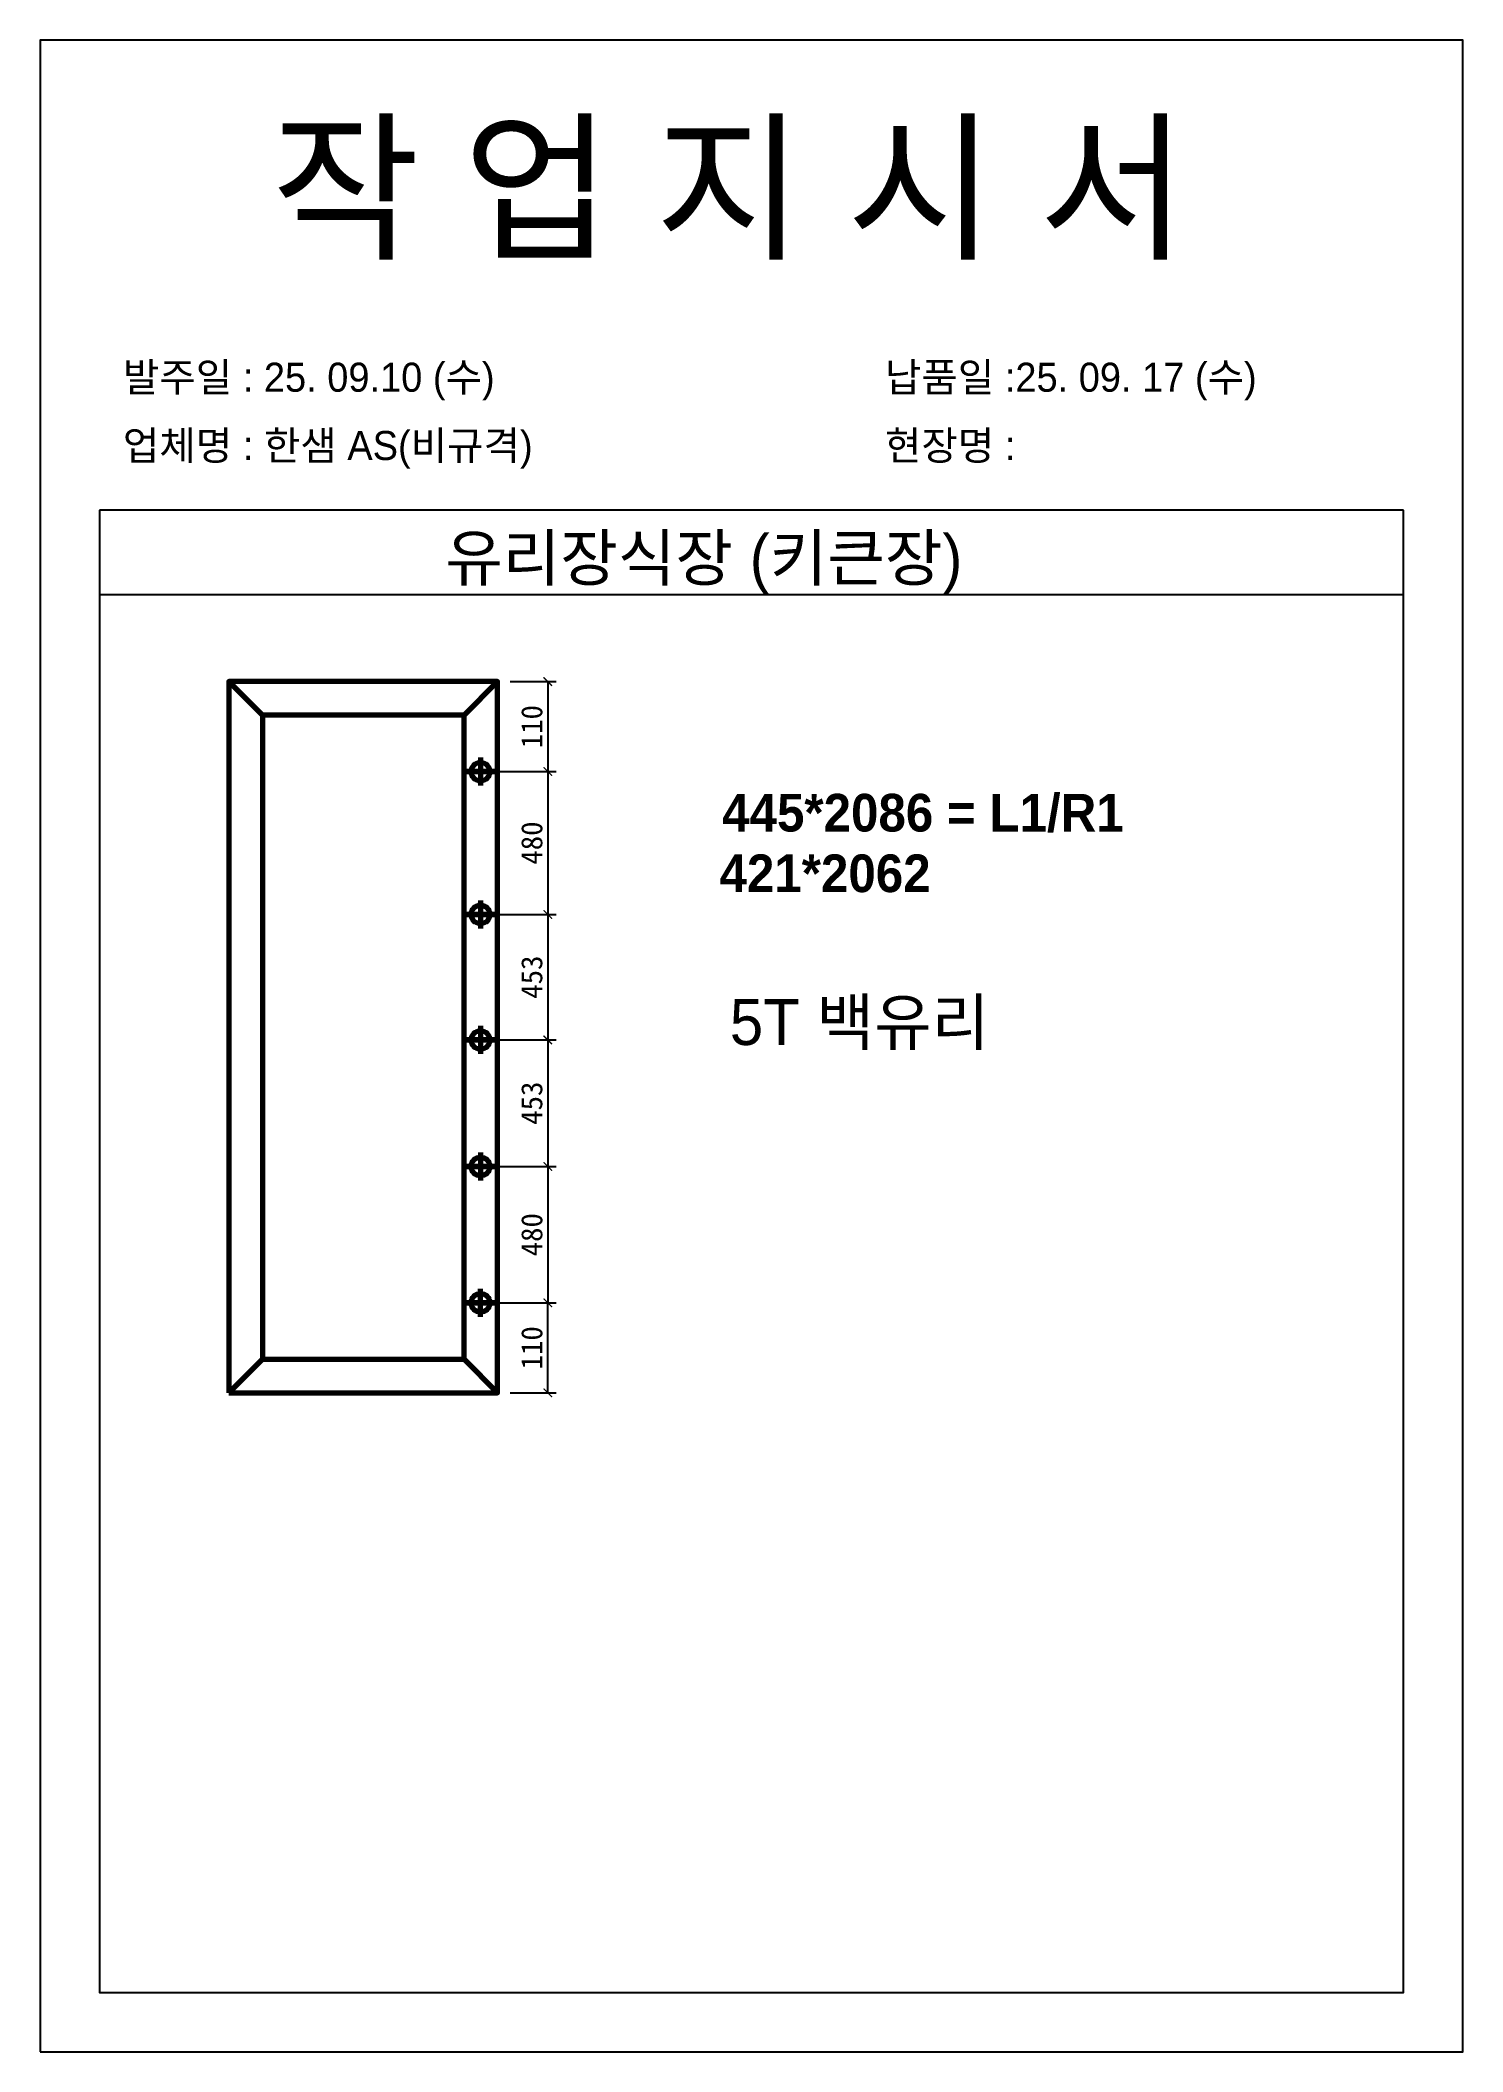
# Model space of a CAD drawing. Header units: millimetres. Extents: x -44117 to 256353, y -2095463 to 65325.
# Drawn here: x 117839 to 119519, y -297748 to -295372 of the extents above; entities that cross this region are included whole.
import ezdxf

# ---------------------------------------------------------------- set-up
doc = ezdxf.new("R2010")
doc.units = ezdxf.units.MM
doc.header["$LTSCALE"] = 10
doc.linetypes.add('CENTER', pattern=[50.8, 31.75, -6.35, 6.35, -6.35])
doc.layers.add('cen', color=1, linetype='CENTER')
doc.layers.add('Layer1', color=7, linetype='Continuous', lineweight=70)
doc.styles.add('MtX_Gulim', font='')
doc.styles.get('MtX_Gulim').set_extended_font_data('Gulim', bold=True)
doc.dimstyles.new('ISO-25', dxfattribs={"dimtxt": 2.5, "dimasz": 2.5, "dimexe": 1, "dimexo": 1, "dimtad": 1, "dimtxsty": 'Standard', "dimblk": 'ARCHTICK', "dimcen": 2.5, "dimadec": 0, "dimazin": 0, "dimtfac": 1, "dimtmove": 0, "dimatfit": 3, "dimfxl": 0, "dimarcsym": 0})

msp = doc.modelspace()

# ---------------------------------------------------------------- texts
at = {"linetype": 'Continuous', "style": 'MtX_Gulim'}
msp.add_text('445*2086 = L1/R1', height=44.508282, dxfattribs=at).set_placement((118643.89606, -296306.41101))
at = {"attachment_point": 1}
for s, width, gutter_width, heights, insert, char_height in [('{\\fGulim|b0|i0|c129|p50;작 업 지 시 서}', 3307.3198183, 12.5, [-155.84554], (118111.34782, -295475.891), 140), ('{\\fGulim|b0|i0|c129|p50;발주일 : 25. 09.10 (수)}', 3307.3198183, 12.5, [34.50412], (117936.13846, -295752.61142), 34.3), ('{\\fGulim|b0|i0|c129|p50;납품일 :25. 09. 17 (수)}', 3307.3198183, 12.5, [37.67976], (118836.11645, -295752.61142), 34.3), ('{\\fGulim|b0|i0|c129|p50;업체명 : 한샘 AS(비규격)}', 3307.3198183, 12.5, [36.11279], (117936.13846, -295833.2676), 34.3), ('{\\fGulim|b0|i0|c129|p50;현장명 : }', 3307.3198183, 12.5, [-38.2735], (118836.11645, -295833.2676), 34.3), ('{\\fGulim|b0|i0|c129|p50;유리장식장 (키큰장)}', 5224.9748335, 19.74777, [57.05176], (118316.72372, -295955.9375), 54.1878762), ('{\\fGulim|b0|i0|c129|p50;5T 백유리}', 5224.9748335, 19.74777, [57.05176], (118652.92507, -296504.36905), 54.1878762)]:
    msp.add_mtext_dynamic_manual_height_columns(s, width=width, gutter_width=gutter_width, heights=heights, dxfattribs=dict(at, insert=insert, char_height=char_height))
at = {"layer": 'cen', "linetype": 'Continuous', "style": 'MtX_Gulim'}
msp.add_text('421*2062', height=44.508282, dxfattribs=at).set_placement((118640.77306, -296377.98824))

# ---------------------------------------------------------------- blocks, each defined once
blk = doc.blocks.new('_ArchTick')
at = {"color": 0, "linetype": 'ByBlock', "const_width": 0.15}
blk.add_lwpolyline([(-0.5, -0.5), (0.5, 0.5)], dxfattribs=at)
blk = doc.blocks.new('*D3287')
at = {"color": 0, "lineweight": -2}
for p, q in [((118393.7, -296129.3), (118448, -296129.3)), ((118438, -296129.3), (118438, -296235.6)), ((118373.5, -296235.6), (118448, -296235.6))]:
    blk.add_line(p, q, dxfattribs=at)
at = {"layer": 'Defpoints', "color": 0}
for p in [(118378.7, -296129.3), (118358.5, -296235.6), (118438, -296235.6)]:
    blk.add_point(p, dxfattribs=at)
at = {"color": 0, "lineweight": -2, "xscale": 10, "yscale": 10, "zscale": 10}
for p, rotation in [((118438, -296129.3), 90), ((118438, -296235.6), 270)]:
    blk.add_blockref('_ArchTick', p, dxfattribs=dict(at, rotation=rotation))
at = {"color": 0, "insert": (118419.2, -296182.5), "char_height": 25, "attachment_point": 5, "rotation": 90}
blk.add_mtext('110', dxfattribs=at)
blk = doc.blocks.new('*D3288')
at = {"color": 0, "lineweight": -2}
for p, q in [((118373.5, -296863.1), (118448, -296863.1)), ((118438, -296969.4), (118438, -296863.1)), ((118393.7, -296969.4), (118448, -296969.4))]:
    blk.add_line(p, q, dxfattribs=at)
at = {"layer": 'Defpoints', "color": 0}
for p in [(118358.5, -296863.1), (118438, -296863.1), (118378.7, -296969.4)]:
    blk.add_point(p, dxfattribs=at)
at = {"color": 0, "lineweight": -2, "xscale": 10, "yscale": 10, "zscale": 10}
for p, rotation in [((118438, -296863.1), 90), ((118438, -296969.4), 270)]:
    blk.add_blockref('_ArchTick', p, dxfattribs=dict(at, rotation=rotation))
at = {"color": 0, "insert": (118419.2, -296916.2), "char_height": 25, "attachment_point": 5, "rotation": 90}
blk.add_mtext('110', dxfattribs=at)
blk = doc.blocks.new('*D3289')
at = {"color": 0, "lineweight": -2}
for p, q in [((118373.5, -296235.6), (118448, -296235.6)), ((118438, -296235.6), (118438, -296404.3)), ((118373.5, -296404.3), (118448, -296404.3))]:
    blk.add_line(p, q, dxfattribs=at)
at = {"layer": 'Defpoints', "color": 0}
for p in [(118358.5, -296235.6), (118358.5, -296404.3), (118438, -296404.3)]:
    blk.add_point(p, dxfattribs=at)
at = {"color": 0, "lineweight": -2, "xscale": 10, "yscale": 10, "zscale": 10}
for p, rotation in [((118438, -296235.6), 90), ((118438, -296404.3), 270)]:
    blk.add_blockref('_ArchTick', p, dxfattribs=dict(at, rotation=rotation))
at = {"color": 0, "insert": (118419.2, -296320), "char_height": 25, "attachment_point": 5, "rotation": 90}
blk.add_mtext('480', dxfattribs=at)
blk = doc.blocks.new('*D3290')
at = {"color": 0, "lineweight": -2}
for p, q in [((118373.5, -296702), (118448, -296702)), ((118438, -296702), (118438, -296863.1)), ((118373.5, -296863.1), (118448, -296863.1))]:
    blk.add_line(p, q, dxfattribs=at)
at = {"layer": 'Defpoints', "color": 0}
for p in [(118358.5, -296702), (118358.5, -296863.1), (118438, -296863.1)]:
    blk.add_point(p, dxfattribs=at)
at = {"color": 0, "lineweight": -2, "xscale": 10, "yscale": 10, "zscale": 10}
for p, rotation in [((118438, -296702), 90), ((118438, -296863.1), 270)]:
    blk.add_blockref('_ArchTick', p, dxfattribs=dict(at, rotation=rotation))
at = {"color": 0, "insert": (118419.2, -296782.6), "char_height": 25, "attachment_point": 5, "rotation": 90}
blk.add_mtext('480', dxfattribs=at)
blk = doc.blocks.new('*D3291')
at = {"color": 0, "lineweight": -2}
for p, q in [((118373.5, -296552.6), (118448, -296552.6)), ((118438, -296552.6), (118438, -296702)), ((118373.5, -296702), (118448, -296702))]:
    blk.add_line(p, q, dxfattribs=at)
at = {"layer": 'Defpoints', "color": 0}
for p in [(118358.5, -296552.6), (118358.5, -296702), (118438, -296702)]:
    blk.add_point(p, dxfattribs=at)
at = {"color": 0, "lineweight": -2, "xscale": 10, "yscale": 10, "zscale": 10}
for p, rotation in [((118438, -296552.6), 90), ((118438, -296702), 270)]:
    blk.add_blockref('_ArchTick', p, dxfattribs=dict(at, rotation=rotation))
at = {"color": 0, "insert": (118419.2, -296627.3), "char_height": 25, "attachment_point": 5, "rotation": 90}
blk.add_mtext('453', dxfattribs=at)
blk = doc.blocks.new('*D3292')
at = {"color": 0, "lineweight": -2}
for p, q in [((118373.5, -296404.3), (118448, -296404.3)), ((118438, -296404.3), (118438, -296552.6)), ((118373.5, -296552.6), (118448, -296552.6))]:
    blk.add_line(p, q, dxfattribs=at)
at = {"layer": 'Defpoints', "color": 0}
for p in [(118358.5, -296404.3), (118358.5, -296552.6), (118438, -296552.6)]:
    blk.add_point(p, dxfattribs=at)
at = {"color": 0, "lineweight": -2, "xscale": 10, "yscale": 10, "zscale": 10}
for p, rotation in [((118438, -296404.3), 90), ((118438, -296552.6), 270)]:
    blk.add_blockref('_ArchTick', p, dxfattribs=dict(at, rotation=rotation))
at = {"color": 0, "insert": (118419.2, -296478.4), "char_height": 25, "attachment_point": 5, "rotation": 90}
blk.add_mtext('453', dxfattribs=at)

# ---------------------------------------------------------------- dimensions: what is measured, and where the dimension line sits
for base, p1, p2, angle, text, picture, middle in [((118437.96949, -296235.62929), (118378.73009, -296129.33393), (118358.46008, -296235.62929), 90, '110', '*D3287', (118419.21949, -296182.48161)), ((118437.96949, -296404.30712), (118358.46008, -296235.62929), (118358.46008, -296404.30712), 90, '480', '*D3289', (118419.21949, -296319.96821)), ((118437.96949, -296552.57945), (118358.46008, -296404.30712), (118358.46008, -296552.57945), 90, '453', '*D3292', (118419.21949, -296478.44328)), ((118437.96949, -296702.03234), (118358.46008, -296552.57945), (118358.46008, -296702.03234), 90, '453', '*D3291', (118419.21949, -296627.30589)), ((118437.96949, -296863.07333), (118358.46008, -296702.03234), (118358.46008, -296863.07333), 90, '480', '*D3290', (118419.21949, -296782.55283)), ((118437.96949, -296863.07333), (118378.73009, -296969.36869), (118358.46008, -296863.07333), 270, '110', '*D3288', (118419.21949, -296916.22101))]:
    dim = msp.add_linear_dim(base=base, p1=p1, p2=p2, angle=angle, text=text, dimstyle='ISO-25', override={"dimscale": 10, "dimasz": 1, "dimexo": 1.5, "dimtxsty": 'Standard'})
    dim.commit()
    dim.dimension.update_dxf_attribs({"geometry": picture, "text_midpoint": middle})

# ---------------------------------------------------------------- linework, layer by layer
for p, q in [((119448.54121, -295926.89821), (117908.54121, -295926.89821)), ((119448.54121, -296026.89821), (117908.54121, -296026.89821))]:
    msp.add_line(p, q)
msp.add_lwpolyline([(117838.54121, -297747.72849), (119518.54121, -297747.72849), (119518.54121, -295371.72849), (117838.54121, -295371.72849)], close=True)
msp.add_lwpolyline([(117908.54121, -295926.89821), (117908.54121, -297677.72849), (119448.54121, -297677.72849), (119448.54121, -295926.89821)])
at = {"layer": 'Layer1'}
for p, q in [((118100.9007, -296169.02384), (118061.21079, -296129.33393)), ((118339.04018, -296169.02384), (118378.73009, -296129.33393)), ((118358.46008, -296219.13173), (118358.46008, -296252.12684)), ((118358.46008, -296387.80957), (118358.46008, -296420.80468)), ((118358.46008, -296536.08189), (118358.46008, -296569.077)), ((118358.46008, -296685.53478), (118358.46008, -296718.5299)), ((118358.46008, -296879.57089), (118358.46008, -296846.57577)), ((118061.21079, -296969.36869), (118100.9007, -296929.67877)), ((118378.73009, -296969.36869), (118339.04018, -296929.67877)), ((118339.04018, -296929.67877), (118378.73009, -296969.36869))]:
    msp.add_line(p, q, dxfattribs=at)
for points in [[(118061.21079, -296969.36869), (118378.73009, -296969.36869), (118378.73009, -296129.33393), (118061.21079, -296129.33393)], [(118100.9007, -296929.67877), (118339.04018, -296929.67877), (118339.04018, -296169.02384), (118100.9007, -296169.02384)], [(118374.95764, -296235.62929), (118341.96252, -296235.62929)], [(118374.95764, -296404.30712), (118341.96252, -296404.30712)], [(118374.95764, -296552.57945), (118341.96252, -296552.57945)], [(118374.95764, -296702.03234), (118341.96252, -296702.03234)], [(118374.95764, -296863.07333), (118341.96252, -296863.07333)]]:
    msp.add_lwpolyline(points, close=True, dxfattribs=at)
for centre in [(118358.46008, -296235.62929), (118358.46008, -296404.30712), (118358.46008, -296552.57945), (118358.46008, -296702.03234), (118358.46008, -296863.07333)]:
    msp.add_circle(centre, 10.99837, dxfattribs=at)

msp.set_redraw_order([(e.dxf.handle, doc.entitydb.next_handle()) for e in msp.query("TEXT MTEXT ATTDEF DIMENSION ARC_DIMENSION")])  # texts and dimensions are drawn at this point

doc.saveas('drawing.dxf')
